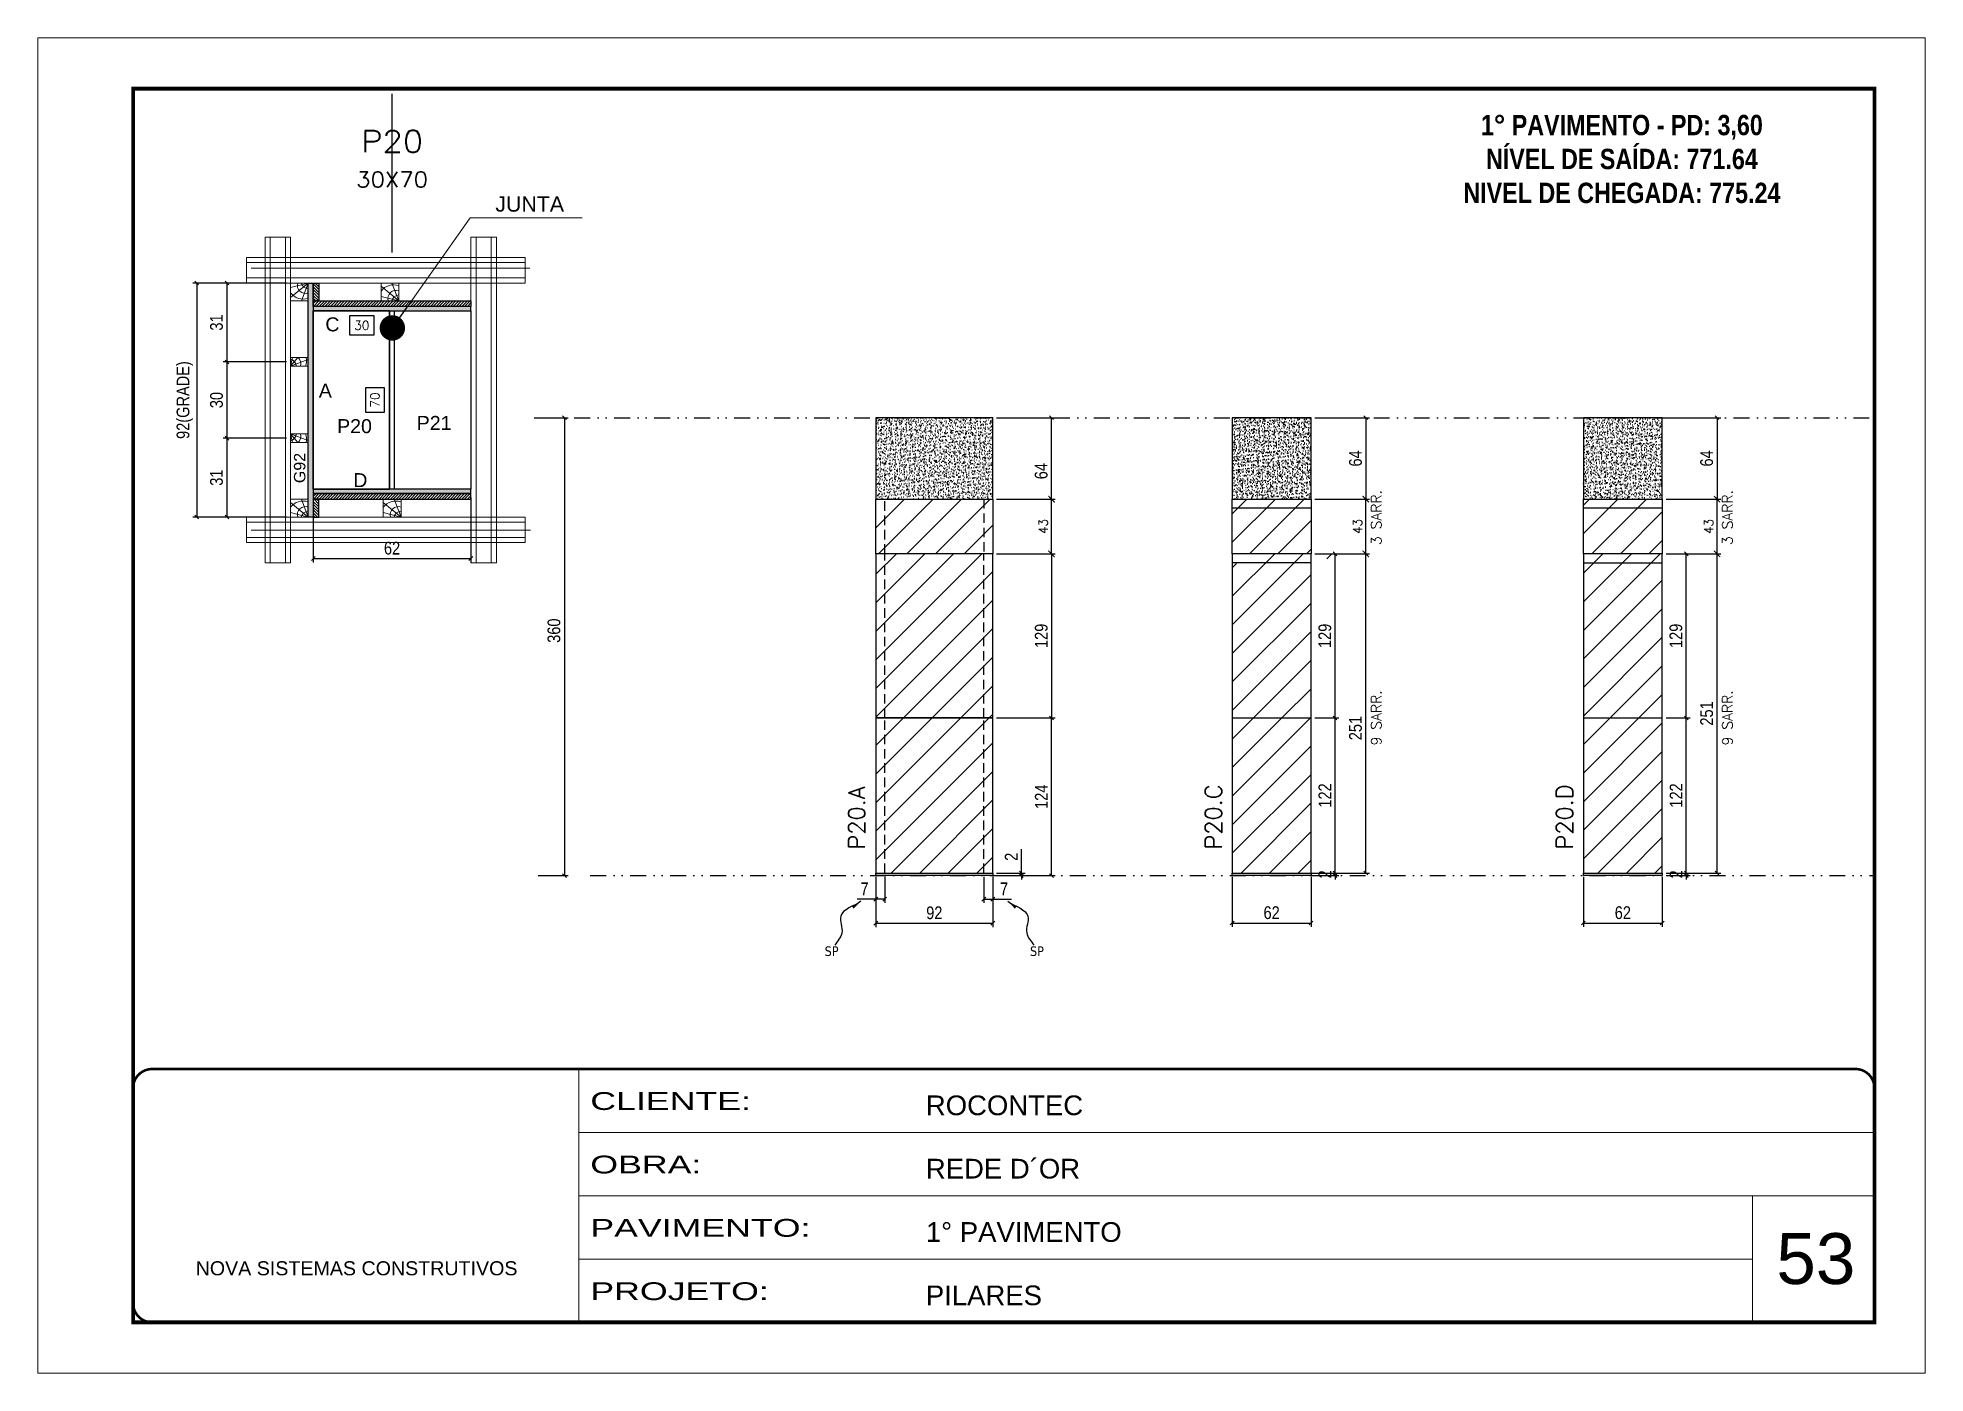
# Model space of a CAD drawing. Extents: x 2949 to 9203, y -16089 to 12527.
# Drawn here: x 2949 to 4434, y -3455 to -2405 of the extents above; entities that cross this region are included whole.
import ezdxf
from ezdxf.enums import TextEntityAlignment as Align

# ---------------------------------------------------------------- set-up
doc = ezdxf.new("R2010")
doc.units = 0
for name, pattern in [('CONTINUO', [0]), ('DASHED', [0.75, 0.5, -0.25]), ('DIVIDE2', [0.625, 0.25, -0.125, 0, -0.125, 0, -0.125]), ('HIDDEN', [0.375, 0.25, -0.125])]:
    doc.linetypes.add(name, pattern=pattern)
for name, color, linetype, lineweight in [('CARIMBO', 255, 'Continuous', 9), ('Folhas', 255, 'Continuous', 9), ('Hachura', 251, 'Continuous', 9), ('Madeira', 126, 'Continuous', 18), ('Perfil Metálico', 224, 'Continuous', 18), ('SARRAFO DE PRESSAO', 251, 'DASHED', 9), ('Texto Seção', 7, 'Continuous', 15)]:
    doc.layers.add(name, color=color, linetype=linetype, lineweight=lineweight)
for name, color, linetype in [('CHAPA', 1, 'Continuous'), ('COTA', 241, 'Continuous'), ('cotas', 4, 'Continuous'), ('MEIO_PONT', 93, 'Continuous'), ('NOMENCLATURA', 7, 'Continuous'), ('Nível', 160, 'Continuous'), ('Painéis', 200, 'Continuous'), ('SARR_2.2x7', 40, 'Continuous'), ('SARRAFO', 251, 'Continuous'), ('Sarrafo de Pressão', 42, 'HIDDEN'), ('texto', 7, 'Continuous'), ('Texto de Titulo', 7, 'Continuous'), ('Texto Qtd Sarr', 242, 'Continuous'), ('TEXTO_GERAL', 7, 'Continuous')]:
    doc.layers.add(name, color=color, linetype=linetype)
doc.styles.add('ARIAL', font='arial.ttf')
doc.styles.add('COTA TECNICA', font='techl___.ttf', dxfattribs={"height": 10})
doc.styles.add('COTA TECNICA 2X', font='techl___.ttf', dxfattribs={"height": 10})
doc.styles.add('COTA TECNICA-50', font='techl___.ttf', dxfattribs={"height": 10})
doc.styles.add('REGUA-120', font='ROMANS.shx', dxfattribs={"height": 15})
doc.styles.add('ROMANC', font='techb___.ttf', dxfattribs={"height": 2.5})
doc.styles.add('ROMANS', font='romans.shx')
doc.styles.add('SANSSERIF', font='sas_____.pfb')
doc.styles.get("Standard").update_dxf_attribs({"font": 'arial.ttf'})
doc.styles.add('Tecnologia', font='')
doc.styles.get('Tecnologia').set_extended_font_data('Forgotten Futurist')
doc.dimstyles.new('3x', dxfattribs={"dimtxt": 10, "dimasz": 5, "dimexe": 7, "dimexo": 5, "dimgap": 4, "dimtad": 1, "dimdec": 4, "dimlfac": 0.333333, "dimdsep": 46, "dimtxsty": 'Standard', "dimblk": 'DOT', "dimcen": 0.09, "dimclrd": 1, "dimclre": 1, "dimclrt": 2, "dimadec": 0, "dimazin": 2, "dimtfac": 1, "dimtdec": 4, "dimtmove": 0, "dimatfit": 3, "dimldrblk": 'DOT', "dimfxl": 1, "dimtolj": 1, "dimtzin": 0, "dimlwd": 9, "dimlwe": 9, "dimarcsym": 0})
doc.dimstyles.new('COTA PAINEL-50', dxfattribs={"dimtxt": 10, "dimasz": 3, "dimexe": 3, "dimexo": 3, "dimgap": 3, "dimtad": 1, "dimdec": 1, "dimzin": 12, "dimdsep": 46, "dimtxsty": 'COTA TECNICA-50', "dimblk1": 'OBLIQUE', "dimblk2": 'OBLIQUE', "dimsah": 1, "dimcen": 0.9, "dimclrd": 4, "dimclre": 4, "dimclrt": 240, "dimadec": 1, "dimazin": 3, "dimtfac": 1, "dimtdec": 1, "dimtmove": 0, "dimatfit": 3, "dimfxl": 1, "dimtolj": 1, "dimtzin": 12, "dimarcsym": 0})
doc.dimstyles.new('Cota Paínel', dxfattribs={"dimtxt": 7, "dimasz": 5, "dimexe": 3, "dimexo": 3, "dimgap": 3, "dimtad": 1, "dimdec": 1, "dimzin": 12, "dimdsep": 46, "dimtxsty": 'ROMANS', "dimblk": 'ARCHTICK', "dimcen": 0, "dimclrd": 4, "dimclre": 4, "dimclrt": 1, "dimadec": 1, "dimazin": 3, "dimtfac": 1, "dimtdec": 1, "dimtmove": 0, "dimatfit": 3, "dimldrblk": 'OBLIQUE', "dimfxl": 1, "dimtolj": 1, "dimtzin": 12, "dimarcsym": 0})
doc.dimstyles.new('PAINEL', dxfattribs={"dimtxt": 10, "dimasz": 3, "dimexe": 3, "dimexo": 3, "dimgap": 3, "dimtad": 1, "dimdec": 1, "dimzin": 12, "dimdsep": 46, "dimtxsty": 'COTA TECNICA', "dimblk1": 'OBLIQUE', "dimblk2": 'OBLIQUE', "dimsah": 1, "dimcen": 0.9, "dimclrd": 4, "dimclre": 4, "dimclrt": 240, "dimadec": 1, "dimazin": 3, "dimtfac": 1, "dimtdec": 1, "dimtmove": 0, "dimatfit": 3, "dimfxl": 1, "dimtolj": 1, "dimtzin": 12, "dimarcsym": 0})
doc.dimstyles.new('SECAO PILAR', dxfattribs={"dimtxt": 10, "dimasz": 3, "dimexe": 3, "dimexo": 3, "dimgap": 3, "dimtad": 1, "dimdec": 1, "dimlfac": 0.5, "dimzin": 12, "dimdsep": 46, "dimtxsty": 'COTA TECNICA 2X', "dimblk1": 'OBLIQUE', "dimblk2": 'OBLIQUE', "dimsah": 1, "dimcen": 0.9, "dimclrd": 256, "dimclre": 256, "dimclrt": 256, "dimadec": 1, "dimazin": 3, "dimtfac": 1, "dimtdec": 1, "dimtmove": 0, "dimatfit": 3, "dimfxl": 1, "dimtolj": 1, "dimtzin": 12, "dimarcsym": 0})
doc.dimstyles.new('SECÇÃO 2', dxfattribs={"dimtxt": 7, "dimasz": 6, "dimexe": 0.18, "dimexo": 2, "dimgap": -4, "dimtad": 3, "dimdec": 1, "dimlfac": 0.5, "dimzin": 12, "dimdsep": 46, "dimtxsty": 'ROMANS', "dimblk": 'ARCHTICK', "dimcen": 0.09, "dimse1": 1, "dimse2": 1, "dimsd1": 1, "dimsd2": 1, "dimclrd": 180, "dimclre": 5, "dimclrt": 1, "dimadec": 0, "dimazin": 3, "dimtfac": 1, "dimtdec": 1, "dimtofl": 0, "dimtmove": 0, "dimatfit": 3, "dimldrblk": 'ARCHTICK', "dimfxl": 1, "dimtolj": 1, "dimtzin": 0, "dimarcsym": 0})
doc.dimstyles.get("Standard").update_dxf_attribs({"dimtxt": 0.18, "dimasz": 0.18, "dimexe": 0.18, "dimexo": 0.0625, "dimgap": 0.09, "dimtad": 0, "dimtih": 1, "dimtoh": 1, "dimdec": 4, "dimzin": 0, "dimdsep": 46, "dimtxsty": 'Standard', "dimcen": 0.09, "dimadec": 0, "dimazin": 0, "dimtfac": 1, "dimtdec": 4, "dimtofl": 0, "dimtmove": 0, "dimatfit": 3, "dimfxl": 1, "dimtolj": 1, "dimtzin": 0, "dimarcsym": 0})
pattern_1 = [(45, (-127542.052, -36496.372), (-11.2253202, 11.2253202), [])]
pattern_2 = [(45, (-127760.74, -36496.372), (-11.2253202, 11.2253202), [])]
pattern_3 = [(45, (-127704.544, -36496.372), (-11.2253202, 11.2253202), [])]

msp = doc.modelspace()

# ---------------------------------------------------------------- texts
at = {"color": 0, "linetype": 'Continuous', "ltscale": 5, "style": 'ARIAL'}
msp.add_text('JUNTA', height=12, dxfattribs=at).set_placement((3309.08, -2541.44))
at = {"layer": 'CARIMBO', "style": 'ARIAL'}
msp.add_text('53', height=40, dxfattribs=at).set_placement((4316.89, -3384.6))
at = {"layer": 'NOMENCLATURA', "color": 2, "insert": (4195.36, -2438.68), "char_height": 16, "attachment_point": 2, "style": 'ROMANC'}
msp.add_mtext_dynamic_manual_height_columns('\\P1° PAVIMENTO - PD: 3,60\\PNÍVEL DE SAÍDA: 771.64\\PNIVEL DE CHEGADA: 775.24', width=300.2766, gutter_width=1, heights=[0], dxfattribs=at)
at = {"layer": 'texto', "color": 0, "char_height": 7.5, "attachment_point": 5}
for insert in [(3573.62, -3122.95), (3735.18, -3122.95)]:
    msp.add_mtext('{\\fTahoma|b0|i0|c0|p34;\\C4;SP}', dxfattribs=dict(at, insert=insert))
at = {"layer": 'Texto Seção', "linetype": 'Continuous', "style": 'ROMANS'}
for s, p in [('3 SARR.', (4006.11, -2803.58)), ('3 SARR.', (4282.38, -2803.58)), ('9 SARR.', (4006.11, -2961.09)), ('9 SARR.', (4282.38, -2961.09))]:
    msp.add_text(s, height=8, rotation=90, dxfattribs=at).set_placement(p)
at = {"layer": 'Texto Seção', "char_height": 13, "width": 285.3299, "attachment_point": 7, "rotation": 90, "style": 'REGUA-120'}
for s, insert in [('P20.A', (3599.85, -3042.99)), ('P20.C', (3880.51, -3042.99)), ('P20.D', (4156.78, -3042.99))]:
    msp.add_mtext(s, dxfattribs=dict(at, insert=insert))
at = {"layer": 'TEXTO_GERAL', "style": 'ARIAL'}
for s, p in [('C', (3180.85, -2630.06)), ('A', (3175.29, -2682.12)), ('P21', (3260.87, -2707.59)), ('P20', (3198.25, -2710.09)), ('D', (3202.83, -2752.56))]:
    msp.add_text(s, height=11, dxfattribs=at).set_placement(p, align=Align.MIDDLE_CENTER)
at = {"layer": 'TEXTO_GERAL', "color": 0, "linetype": 'Continuous', "style": 'SANSSERIF'}
msp.add_text('G92', height=9, rotation=90, dxfattribs=at).set_placement((3155.1, -2754.9), align=Align.MIDDLE_LEFT)

# ---------------------------------------------------------------- blocks, each defined once
blk = doc.blocks.new('9999999999')
at = {"color": 30, "linetype": 'CONTINUO'}
for p, q in [((98564.6, 34230.2), (98564.6, 34429.4)), ((98564.6, 34379.6), (99584, 34379.6)), ((98564.6, 34329.8), (99488, 34329.8)), ((99584, 34329.8), (99488, 34329.8)), ((99488, 34329.8), (99488, 34230.2)), ((98564.6, 34280), (99488, 34280))]:
    blk.add_line(p, q, dxfattribs=at)
at = {"color": 30, "linetype": 'CONTINUO', "const_width": 2}
blk.add_lwpolyline([(99584, 34230.2), (99584, 34414.4, 0.414214), (99569, 34429.4), (98229, 34429.4, 0.414214), (98214, 34414.4), (98214, 34245.2, 0.414214), (98229, 34230.2), (99584, 34230.2)], format="xyb", dxfattribs=at)
at = {"layer": 'Folhas'}
blk.add_lwpolyline([(98139, 34190.2), (99624, 34190.2), (99624, 35240.2), (98139, 35240.2)], close=True, dxfattribs=at)
at = {"layer": 'Folhas', "color": 30, "const_width": 3}
blk.add_lwpolyline([(98214, 34230.2), (99584, 34230.2), (99584, 35200.2), (98214, 35200.2)], close=True, dxfattribs=at)
at = {"color": 7, "linetype": 'Continuous', "ltscale": 5, "style": 'ARIAL'}
for s, height, p in [('ROCONTEC', 15.48, (98837.7, 34393.1)), ('REDE D´OR', 15.48, (98837.7, 34343.3)), ('1° PAVIMENTO', 15.483, (98837.7, 34293.5)), ('NOVA SISTEMAS CONSTRUTIVOS', 11.059, (98263.2, 34267.2)), ('PILARES', 15.48, (98837.7, 34243.7))]:
    blk.add_text(s, height=height, dxfattribs=at).set_placement(p)
at = {"layer": 'Folhas', "color": 7, "style": 'Tecnologia', "width": 1.5}
for s, p in [('CLIENTE:', (98573.7, 34397.2)), ('OBRA:', (98573.7, 34347.3)), ('PAVIMENTO:', (98573.7, 34297.5)), ('PROJETO:', (98573.7, 34247.7))]:
    blk.add_text(s, height=14, dxfattribs=at).set_placement(p)
blk = doc.blocks.new('*D1971')
at = {"layer": 'COTA', "color": 180, "lineweight": -2, "transparency": 16777216}
for p, q in [((3221.8, -2679.9), (3206.8, -2679.9)), ((3206.8, -2679.9), (3206.8, -2699.2)), ((3221.8, -2699.2), (3221.8, -2679.9)), ((3206.8, -2699.2), (3221.8, -2699.2))]:
    blk.add_line(p, q, dxfattribs=at)
at = {"layer": 'Defpoints', "color": 0, "transparency": 16777216}
for p in [(3165.8, -2619.6), (3165.8, -2759.6), (3225.8, -2759.6)]:
    blk.add_point(p, dxfattribs=at)
at = {"layer": 'COTA', "color": 1, "transparency": 16777216, "insert": (3214.3, -2689.6), "char_height": 7, "attachment_point": 5, "rotation": 90, "style": 'ROMANS'}
blk.add_mtext('\\A1;70', dxfattribs=at)
blk = doc.blocks.new('_ArchTick')
at = {"color": 0, "linetype": 'ByBlock', "const_width": 0.15}
blk.add_lwpolyline([(-0.5, -0.5), (0.5, 0.5)], dxfattribs=at)
blk = doc.blocks.new('*D1972')
at = {"layer": 'COTA', "color": 180, "lineweight": -2, "transparency": 16777216}
for p, q in [((3213.7, -2623.4), (3194.3, -2623.4)), ((3194.3, -2623.4), (3194.3, -2638.4)), ((3213.7, -2638.4), (3213.7, -2623.4)), ((3194.3, -2638.4), (3213.7, -2638.4))]:
    blk.add_line(p, q, dxfattribs=at)
at = {"layer": 'Defpoints', "color": 0, "transparency": 16777216}
for p in [(3165.8, -2619.6), (3225.8, -2619.6), (3225.8, -2642.4)]:
    blk.add_point(p, dxfattribs=at)
at = {"layer": 'COTA', "color": 1, "transparency": 16777216, "insert": (3204, -2630.9), "char_height": 7, "attachment_point": 5, "style": 'ROMANS'}
blk.add_mtext('\\A1;30', dxfattribs=at)
blk = doc.blocks.new('titulo1')
at = {"layer": 'Defpoints', "color": 252, "linetype": 'HIDDEN', "ltscale": 2}
blk.add_line((0, 0), (0, 125), dxfattribs=at)
at = {"layer": 'Defpoints', "style": 'ROMANS', "oblique": 15}
blk.add_attdef('FOLHA', text='', height=10, dxfattribs=at).set_placement((0, 15.6), align=Align.MIDDLE_CENTER)
at = {"layer": 'Texto Qtd Sarr', "color": 3, "style": 'ROMANS', "oblique": 15}
for tag, height, p in [('TITULO', 17, (0, 71.4)), ('SEÇÃO', 12, (0, 41.5))]:
    blk.add_attdef(tag, text='', height=height, dxfattribs=at).set_placement(p, align=Align.MIDDLE_CENTER)
blk = doc.blocks.new('_Oblique')
at = {"color": 0, "linetype": 'ByBlock', "lineweight": -2}
blk.add_line((-0.5, -0.5), (0.5, 0.5), dxfattribs=at)
blk = doc.blocks.new('*D1973')
at = {"layer": 'COTA', "lineweight": -2, "transparency": 16777216}
for p, q in [((3144.8, -2597.6), (3071.1, -2597.6)), ((3074.1, -2597.6), (3074.1, -2781.6)), ((3144.8, -2781.6), (3071.1, -2781.6))]:
    blk.add_line(p, q, dxfattribs=at)
at = {"layer": 'Defpoints', "color": 0, "transparency": 16777216}
for p in [(3147.8, -2597.6), (3074.1, -2781.6), (3147.8, -2781.6)]:
    blk.add_point(p, dxfattribs=at)
at = {"layer": 'COTA', "lineweight": -2, "transparency": 16777216, "xscale": 3, "yscale": 3, "zscale": 3}
for p, rotation in [((3074.1, -2597.6), 90), ((3074.1, -2781.6), 270)]:
    blk.add_blockref('_Oblique', p, dxfattribs=dict(at, rotation=rotation))
at = {"layer": 'COTA', "transparency": 16777216, "insert": (3064.8, -2689.6), "char_height": 10, "attachment_point": 5, "rotation": 90, "style": 'COTA TECNICA 2X'}
blk.add_mtext('\\A1;92(GRADE)', dxfattribs=at)
blk = doc.blocks.new('*D1974')
at = {"layer": 'COTA', "lineweight": -2, "transparency": 16777216}
for p, q in [((3144.8, -2719.6), (3094.9, -2719.6)), ((3097.9, -2719.6), (3097.9, -2781.6)), ((3144.8, -2781.6), (3094.9, -2781.6))]:
    blk.add_line(p, q, dxfattribs=at)
at = {"layer": 'Defpoints', "color": 0, "transparency": 16777216}
for p in [(3147.8, -2719.6), (3097.9, -2781.6), (3147.8, -2781.6)]:
    blk.add_point(p, dxfattribs=at)
at = {"layer": 'COTA', "lineweight": -2, "transparency": 16777216, "xscale": 3, "yscale": 3, "zscale": 3}
for p, rotation in [((3097.9, -2719.6), 90), ((3097.9, -2781.6), 270)]:
    blk.add_blockref('_Oblique', p, dxfattribs=dict(at, rotation=rotation))
at = {"layer": 'COTA', "transparency": 16777216, "insert": (3089.7, -2750.6), "char_height": 10, "attachment_point": 5, "rotation": 90, "style": 'COTA TECNICA 2X'}
blk.add_mtext('\\A1;31', dxfattribs=at)
blk = doc.blocks.new('PONTALETE')
at = {"layer": 'Madeira'}
for q in [(2.71, 7), (7, 5.76), (7, 1.74)]:
    blk.add_line((0, 0), q, dxfattribs=at)
blk.add_lwpolyline([(0, 0), (7, 0), (7, 7), (0, 7)], close=True, dxfattribs=at)
for centre, radius, start, end in [((2.04, 0.06), 6.23, 37.28179, 109.09128), ((1.09, 0.9), 3.19, 343.60304, 109.98471), ((-0.21, -0.78), 3.09, 14.63219, 86.0383)]:
    blk.add_arc(centre, radius, start, end, dxfattribs=at)
blk = doc.blocks.new('MEIO PONTALETE')
at = {"layer": 'Madeira'}
for q in [(2.71, 7), (3.5, 2.88), (3.5, 0.87)]:
    blk.add_line((0, 0), q, dxfattribs=at)
blk.add_lwpolyline([(0, 0), (3.5, 0), (3.5, 7), (0, 7)], close=True, dxfattribs=at)
for centre, radius, start, end in [((2.04, 0.06), 6.23, 76.44987, 109.09128), ((1.09, 0.9), 3.19, 40.90626, 109.98471), ((-0.21, -0.78), 3.09, 14.63219, 86.0383)]:
    blk.add_arc(centre, radius, start, end, dxfattribs=at)
blk = doc.blocks.new('*D1975')
at = {"layer": 'COTA', "lineweight": -2, "transparency": 16777216}
for p, q in [((3144.8, -2597.6), (3094.9, -2597.6)), ((3097.9, -2597.6), (3097.9, -2659.6)), ((3144.8, -2659.6), (3094.9, -2659.6))]:
    blk.add_line(p, q, dxfattribs=at)
at = {"layer": 'Defpoints', "color": 0, "transparency": 16777216}
for p in [(3147.8, -2597.6), (3097.9, -2659.6), (3147.8, -2659.6)]:
    blk.add_point(p, dxfattribs=at)
at = {"layer": 'COTA', "lineweight": -2, "transparency": 16777216, "xscale": 3, "yscale": 3, "zscale": 3}
for p, rotation in [((3097.9, -2597.6), 90), ((3097.9, -2659.6), 270)]:
    blk.add_blockref('_Oblique', p, dxfattribs=dict(at, rotation=rotation))
at = {"layer": 'COTA', "transparency": 16777216, "insert": (3089.7, -2628.6), "char_height": 10, "attachment_point": 5, "rotation": 90, "style": 'COTA TECNICA 2X'}
blk.add_mtext('\\A1;31', dxfattribs=at)
blk = doc.blocks.new('*D1976')
at = {"layer": 'COTA', "lineweight": -2, "transparency": 16777216}
for p, q in [((3144.8, -2659.6), (3094.9, -2659.6)), ((3097.9, -2659.6), (3097.9, -2719.6)), ((3144.8, -2719.6), (3094.9, -2719.6))]:
    blk.add_line(p, q, dxfattribs=at)
at = {"layer": 'Defpoints', "color": 0, "transparency": 16777216}
for p in [(3147.8, -2659.6), (3097.9, -2719.6), (3147.8, -2719.6)]:
    blk.add_point(p, dxfattribs=at)
at = {"layer": 'COTA', "lineweight": -2, "transparency": 16777216, "xscale": 3, "yscale": 3, "zscale": 3}
for p, rotation in [((3097.9, -2659.6), 90), ((3097.9, -2719.6), 270)]:
    blk.add_blockref('_Oblique', p, dxfattribs=dict(at, rotation=rotation))
at = {"layer": 'COTA', "transparency": 16777216, "insert": (3089.7, -2689.6), "char_height": 10, "attachment_point": 5, "rotation": 90, "style": 'COTA TECNICA 2X'}
blk.add_mtext('\\A1;30', dxfattribs=at)
blk = doc.blocks.new('*D1989')
at = {"layer": 'COTA', "lineweight": -2, "transparency": 16777216}
for p, q in [((3165.8, -2766.2), (3165.8, -2817.2)), ((3289.8, -2766.2), (3289.8, -2817.2)), ((3165.8, -2814.2), (3289.8, -2814.2))]:
    blk.add_line(p, q, dxfattribs=at)
at = {"layer": 'Defpoints', "color": 0, "transparency": 16777216}
for p in [(3165.8, -2763.2), (3289.8, -2763.2), (3289.8, -2814.2)]:
    blk.add_point(p, dxfattribs=at)
at = {"layer": 'COTA', "lineweight": -2, "transparency": 16777216, "xscale": 3, "yscale": 3, "zscale": 3, "rotation": 180}
blk.add_blockref('_Oblique', (3165.8, -2814.2), dxfattribs=at)
at = {"layer": 'COTA', "lineweight": -2, "transparency": 16777216, "xscale": 3, "yscale": 3, "zscale": 3}
blk.add_blockref('_Oblique', (3289.8, -2814.2), dxfattribs=at)
at = {"layer": 'COTA', "transparency": 16777216, "insert": (3227.8, -2806.1), "char_height": 10, "attachment_point": 5, "style": 'COTA TECNICA 2X'}
blk.add_mtext('\\A1;62', dxfattribs=at)
blk = doc.blocks.new('*D1977')
at = {"layer": 'COTA', "color": 4, "lineweight": -2, "transparency": 16777216}
for p, q in [((3888.8, -3064.5), (3888.8, -3103.8)), ((3950.8, -3064.5), (3950.8, -3103.8)), ((3888.8, -3100.8), (3950.8, -3100.8))]:
    blk.add_line(p, q, dxfattribs=at)
at = {"layer": 'Defpoints', "color": 0, "transparency": 16777216}
for p in [(3888.8, -3061.5), (3950.8, -3061.5), (3950.8, -3100.8)]:
    blk.add_point(p, dxfattribs=at)
at = {"layer": 'COTA', "color": 4, "lineweight": -2, "transparency": 16777216, "xscale": 3, "yscale": 3, "zscale": 3, "rotation": 180}
blk.add_blockref('_Oblique', (3888.8, -3100.8), dxfattribs=at)
at = {"layer": 'COTA', "color": 4, "lineweight": -2, "transparency": 16777216, "xscale": 3, "yscale": 3, "zscale": 3}
blk.add_blockref('_Oblique', (3950.8, -3100.8), dxfattribs=at)
at = {"layer": 'COTA', "color": 240, "transparency": 16777216, "insert": (3919.8, -3092.7), "char_height": 10, "attachment_point": 5, "style": 'COTA TECNICA'}
blk.add_mtext('\\A1;62', dxfattribs=at)
blk = doc.blocks.new('*D1978')
at = {"layer": 'COTA', "color": 4, "lineweight": -2, "transparency": 16777216}
for p, q in [((3969.7, -3061.5), (3969.7, -3058.5)), ((3953.8, -3061.5), (3972.7, -3061.5)), ((3953.8, -3063.5), (3972.7, -3063.5)), ((3969.7, -3063.5), (3969.7, -3061.5)), ((3969.7, -3063.5), (3969.7, -3066.5))]:
    blk.add_line(p, q, dxfattribs=at)
at = {"layer": 'Defpoints', "color": 0, "transparency": 16777216}
for p in [(3950.8, -3061.5), (3950.8, -3063.5), (3969.7, -3061.5)]:
    blk.add_point(p, dxfattribs=at)
at = {"layer": 'COTA', "color": 4, "lineweight": -2, "transparency": 16777216, "xscale": 3, "yscale": 3, "zscale": 3}
for p, rotation in [((3969.7, -3061.5), 270), ((3969.7, -3063.5), 90)]:
    blk.add_blockref('_Oblique', p, dxfattribs=dict(at, rotation=rotation))
at = {"layer": 'COTA', "color": 240, "transparency": 16777216, "insert": (3961.7, -3062.5), "char_height": 10, "attachment_point": 5, "rotation": 90, "style": 'COTA TECNICA-50'}
blk.add_mtext('\\A1;2', dxfattribs=at)
blk = doc.blocks.new('*D1990')
at = {"layer": 'COTA', "color": 4, "linetype": 'ByBlock', "lineweight": -2, "transparency": 16777216}
for p, q in [((3953.8, -2703.5), (3996.9, -2703.5)), ((3993.9, -2703.5), (3993.9, -2767.5)), ((3953.8, -2767.5), (3996.9, -2767.5))]:
    blk.add_line(p, q, dxfattribs=at)
at = {"layer": 'Defpoints', "color": 0, "linetype": 'ByBlock', "transparency": 16777216}
for p in [(3950.8, -2703.5), (3950.8, -2767.5), (3993.9, -2767.5)]:
    blk.add_point(p, dxfattribs=at)
at = {"layer": 'COTA', "color": 4, "linetype": 'ByBlock', "lineweight": -2, "transparency": 16777216, "xscale": 3, "yscale": 3, "zscale": 3}
for p, rotation in [((3993.9, -2703.5), 90), ((3993.9, -2767.5), 270)]:
    blk.add_blockref('_Oblique', p, dxfattribs=dict(at, rotation=rotation))
at = {"layer": 'COTA', "color": 240, "linetype": 'ByBlock', "transparency": 16777216, "insert": (3985.8, -2735.5), "char_height": 10, "attachment_point": 5, "rotation": 90, "style": 'COTA TECNICA'}
blk.add_mtext('\\A1;64', dxfattribs=at)
blk = doc.blocks.new('*D1991')
at = {"layer": 'COTA', "color": 4, "linetype": 'ByBlock', "lineweight": -2, "transparency": 16777216}
for p, q in [((3953.8, -2810.5), (3996.9, -2810.5)), ((3993.9, -3061.5), (3993.9, -2810.5)), ((3953.8, -3061.5), (3996.9, -3061.5))]:
    blk.add_line(p, q, dxfattribs=at)
at = {"layer": 'Defpoints', "color": 0, "linetype": 'ByBlock', "transparency": 16777216}
for p in [(3950.8, -2810.5), (3993.9, -2810.5), (3950.8, -3061.5)]:
    blk.add_point(p, dxfattribs=at)
at = {"layer": 'COTA', "color": 4, "linetype": 'ByBlock', "lineweight": -2, "transparency": 16777216, "xscale": 3, "yscale": 3, "zscale": 3}
for p, rotation in [((3993.9, -2810.5), 90), ((3993.9, -3061.5), 270)]:
    blk.add_blockref('_Oblique', p, dxfattribs=dict(at, rotation=rotation))
at = {"layer": 'COTA', "color": 240, "linetype": 'ByBlock', "transparency": 16777216, "insert": (3985.8, -2947.5), "char_height": 10, "attachment_point": 5, "rotation": 90, "style": 'COTA TECNICA'}
blk.add_mtext('\\A1;251', dxfattribs=at)
blk = doc.blocks.new('*D1992')
at = {"layer": 'cotas', "color": 4, "linetype": 'ByBlock', "lineweight": -2, "transparency": 16777216}
for p, q in [((3342.7, -2703.5), (3366.4, -2703.5)), ((3363.4, -2703.5), (3363.4, -3063.5)), ((3342.7, -3063.5), (3366.4, -3063.5))]:
    blk.add_line(p, q, dxfattribs=at)
at = {"layer": 'Defpoints', "color": 0, "linetype": 'ByBlock', "transparency": 16777216}
for p in [(3339.7, -2703.5), (3339.7, -3063.5), (3363.4, -3063.5)]:
    blk.add_point(p, dxfattribs=at)
at = {"layer": 'cotas', "color": 4, "linetype": 'ByBlock', "lineweight": -2, "transparency": 16777216, "xscale": 3, "yscale": 3, "zscale": 3}
for p, rotation in [((3363.4, -2703.5), 90), ((3363.4, -3063.5), 270)]:
    blk.add_blockref('_Oblique', p, dxfattribs=dict(at, rotation=rotation))
at = {"layer": 'cotas', "color": 240, "linetype": 'ByBlock', "transparency": 16777216, "insert": (3355.2, -2870.9), "char_height": 10, "attachment_point": 5, "rotation": 90, "style": 'COTA TECNICA'}
blk.add_mtext('\\A1;360', dxfattribs=at)
blk = doc.blocks.new('*D1979')
at = {"layer": 'COTA', "color": 4, "lineweight": -2, "transparency": 16777216}
for p, q in [((3608.4, -3064.5), (3608.4, -3103.9)), ((3700.4, -3064.5), (3700.4, -3103.9)), ((3608.4, -3100.9), (3700.4, -3100.9))]:
    blk.add_line(p, q, dxfattribs=at)
at = {"layer": 'Defpoints', "color": 0, "transparency": 16777216}
for p in [(3608.4, -3061.5), (3700.4, -3061.5), (3700.4, -3100.9)]:
    blk.add_point(p, dxfattribs=at)
at = {"layer": 'COTA', "color": 4, "lineweight": -2, "transparency": 16777216, "xscale": 3, "yscale": 3, "zscale": 3, "rotation": 180}
blk.add_blockref('_Oblique', (3608.4, -3100.9), dxfattribs=at)
at = {"layer": 'COTA', "color": 4, "lineweight": -2, "transparency": 16777216, "xscale": 3, "yscale": 3, "zscale": 3}
blk.add_blockref('_Oblique', (3700.4, -3100.9), dxfattribs=at)
at = {"layer": 'COTA', "color": 240, "transparency": 16777216, "insert": (3654.4, -3092.8), "char_height": 10, "attachment_point": 5, "style": 'COTA TECNICA'}
blk.add_mtext('\\A1;92', dxfattribs=at)
blk = doc.blocks.new('*D1980')
at = {"layer": 'COTA', "color": 4, "lineweight": -2, "transparency": 16777216}
for p, q in [((3703.4, -2703.5), (3749.6, -2703.5)), ((3746.6, -2767.5), (3746.6, -2703.5)), ((3703.4, -2767.5), (3749.6, -2767.5))]:
    blk.add_line(p, q, dxfattribs=at)
at = {"layer": 'Defpoints', "color": 0, "transparency": 16777216}
for p in [(3700.4, -2703.5), (3746.6, -2703.5), (3700.4, -2767.5)]:
    blk.add_point(p, dxfattribs=at)
at = {"layer": 'COTA', "color": 4, "lineweight": -2, "transparency": 16777216, "xscale": 3, "yscale": 3, "zscale": 3}
for p, rotation in [((3746.6, -2703.5), 90), ((3746.6, -2767.5), 270)]:
    blk.add_blockref('_Oblique', p, dxfattribs=dict(at, rotation=rotation))
at = {"layer": 'COTA', "color": 240, "transparency": 16777216, "insert": (3738.5, -2745.5), "char_height": 10, "attachment_point": 5, "rotation": 90, "style": 'COTA TECNICA'}
blk.add_mtext('\\A1;64', dxfattribs=at)
blk = doc.blocks.new('*D1981')
at = {"layer": 'COTA', "color": 4, "lineweight": -2, "transparency": 16777216}
for p, q in [((3608.4, -3066.5), (3608.4, -3085)), ((3615.4, -3064.5), (3615.4, -3085)), ((3608.4, -3082), (3593.7, -3082)), ((3615.4, -3082), (3608.4, -3082))]:
    blk.add_line(p, q, dxfattribs=at)
at = {"layer": 'Defpoints', "color": 0, "transparency": 16777216}
for p in [(3608.4, -3063.5), (3615.4, -3061.5), (3608.4, -3082)]:
    blk.add_point(p, dxfattribs=at)
at = {"layer": 'COTA', "color": 4, "lineweight": -2, "transparency": 16777216, "xscale": 3, "yscale": 3, "zscale": 3, "rotation": 180}
blk.add_blockref('_Oblique', (3608.4, -3082), dxfattribs=at)
at = {"layer": 'COTA', "color": 4, "lineweight": -2, "transparency": 16777216, "xscale": 3, "yscale": 3, "zscale": 3}
blk.add_blockref('_Oblique', (3615.4, -3082), dxfattribs=at)
at = {"layer": 'COTA', "color": 240, "transparency": 16777216, "insert": (3599.5, -3073.9), "char_height": 10, "attachment_point": 5, "style": 'COTA TECNICA-50'}
blk.add_mtext('\\A1;7', dxfattribs=at)
blk = doc.blocks.new('*D1982')
at = {"layer": 'COTA', "color": 4, "lineweight": -2, "transparency": 16777216}
for p, q in [((3693.4, -3064.5), (3693.4, -3085)), ((3700.4, -3066.5), (3700.4, -3085)), ((3693.4, -3082), (3700.4, -3082)), ((3700.4, -3082), (3715.1, -3082))]:
    blk.add_line(p, q, dxfattribs=at)
at = {"layer": 'Defpoints', "color": 0, "transparency": 16777216}
for p in [(3693.4, -3061.5), (3700.4, -3063.5), (3700.4, -3082)]:
    blk.add_point(p, dxfattribs=at)
at = {"layer": 'COTA', "color": 4, "lineweight": -2, "transparency": 16777216, "xscale": 3, "yscale": 3, "zscale": 3, "rotation": 180}
blk.add_blockref('_Oblique', (3693.4, -3082), dxfattribs=at)
at = {"layer": 'COTA', "color": 4, "lineweight": -2, "transparency": 16777216, "xscale": 3, "yscale": 3, "zscale": 3}
blk.add_blockref('_Oblique', (3700.4, -3082), dxfattribs=at)
at = {"layer": 'COTA', "color": 240, "transparency": 16777216, "insert": (3709.3, -3073.9), "char_height": 10, "attachment_point": 5, "style": 'COTA TECNICA-50'}
blk.add_mtext('\\A1;7', dxfattribs=at)
blk = doc.blocks.new('*D1983')
at = {"layer": 'COTA', "color": 4, "lineweight": -2, "transparency": 16777216}
for p, q in [((3703.4, -2939.5), (3749.6, -2939.5)), ((3746.6, -3063.5), (3746.6, -2939.5)), ((3703.4, -3063.5), (3749.6, -3063.5))]:
    blk.add_line(p, q, dxfattribs=at)
at = {"layer": 'Defpoints', "color": 0, "transparency": 16777216}
for p in [(3700.4, -2939.5), (3746.6, -2939.5), (3700.4, -3063.5)]:
    blk.add_point(p, dxfattribs=at)
at = {"layer": 'COTA', "color": 4, "lineweight": -2, "transparency": 16777216, "xscale": 3, "yscale": 3, "zscale": 3}
for p, rotation in [((3746.6, -2939.5), 90), ((3746.6, -3063.5), 270)]:
    blk.add_blockref('_Oblique', p, dxfattribs=dict(at, rotation=rotation))
at = {"layer": 'COTA', "color": 240, "transparency": 16777216, "insert": (3738.6, -3001.5), "char_height": 10, "attachment_point": 5, "rotation": 90, "style": 'COTA TECNICA-50'}
blk.add_mtext('\\A1;124', dxfattribs=at)
blk = doc.blocks.new('*D1984')
at = {"layer": 'COTA', "color": 4, "lineweight": -2, "transparency": 16777216}
for p, q in [((3722.9, -3061.5), (3722.9, -3042.7)), ((3703.4, -3061.5), (3725.9, -3061.5)), ((3703.4, -3063.5), (3725.9, -3063.5)), ((3722.9, -3063.5), (3722.9, -3061.5)), ((3722.9, -3063.5), (3722.9, -3066.5))]:
    blk.add_line(p, q, dxfattribs=at)
at = {"layer": 'Defpoints', "color": 0, "transparency": 16777216}
for p in [(3700.4, -3061.5), (3700.4, -3063.5), (3722.9, -3063.5)]:
    blk.add_point(p, dxfattribs=at)
at = {"layer": 'COTA', "color": 4, "lineweight": -2, "transparency": 16777216, "xscale": 3, "yscale": 3, "zscale": 3}
for p, rotation in [((3722.9, -3061.5), 270), ((3722.9, -3063.5), 90)]:
    blk.add_blockref('_Oblique', p, dxfattribs=dict(at, rotation=rotation))
at = {"layer": 'COTA', "color": 240, "transparency": 16777216, "insert": (3714.9, -3048.7), "char_height": 10, "attachment_point": 5, "rotation": 90, "style": 'COTA TECNICA-50'}
blk.add_mtext('\\A1;2', dxfattribs=at)
blk = doc.blocks.new('*D1985')
at = {"layer": 'COTA', "color": 4, "linetype": 'ByBlock', "lineweight": -2, "transparency": 16777216}
for p, q in [((3703.4, -2810.5), (3749.6, -2810.5)), ((3746.6, -2810.5), (3746.6, -2939.5)), ((3703.4, -2939.5), (3749.6, -2939.5))]:
    blk.add_line(p, q, dxfattribs=at)
at = {"layer": 'Defpoints', "color": 0, "linetype": 'ByBlock', "transparency": 16777216}
for p in [(3700.4, -2810.5), (3700.4, -2939.5), (3746.6, -2939.5)]:
    blk.add_point(p, dxfattribs=at)
at = {"layer": 'COTA', "color": 4, "linetype": 'ByBlock', "lineweight": -2, "transparency": 16777216, "xscale": 3, "yscale": 3, "zscale": 3}
for p, rotation in [((3746.6, -2810.5), 90), ((3746.6, -2939.5), 270)]:
    blk.add_blockref('_Oblique', p, dxfattribs=dict(at, rotation=rotation))
at = {"layer": 'COTA', "color": 240, "linetype": 'ByBlock', "transparency": 16777216, "insert": (3738.6, -2875), "char_height": 10, "attachment_point": 5, "rotation": 90, "style": 'COTA TECNICA'}
blk.add_mtext('\\A1;129', dxfattribs=at)
blk = doc.blocks.new('*D1986')
at = {"layer": 'COTA', "color": 4, "lineweight": -2, "transparency": 16777216}
for p, q in [((4165.1, -3064.5), (4165.1, -3103.8)), ((4227.1, -3064.5), (4227.1, -3103.8)), ((4165.1, -3100.8), (4227.1, -3100.8))]:
    blk.add_line(p, q, dxfattribs=at)
at = {"layer": 'Defpoints', "color": 0, "transparency": 16777216}
for p in [(4165.1, -3061.5), (4227.1, -3061.5), (4227.1, -3100.8)]:
    blk.add_point(p, dxfattribs=at)
at = {"layer": 'COTA', "color": 4, "lineweight": -2, "transparency": 16777216, "xscale": 3, "yscale": 3, "zscale": 3, "rotation": 180}
blk.add_blockref('_Oblique', (4165.1, -3100.8), dxfattribs=at)
at = {"layer": 'COTA', "color": 4, "lineweight": -2, "transparency": 16777216, "xscale": 3, "yscale": 3, "zscale": 3}
blk.add_blockref('_Oblique', (4227.1, -3100.8), dxfattribs=at)
at = {"layer": 'COTA', "color": 240, "transparency": 16777216, "insert": (4196.1, -3092.7), "char_height": 10, "attachment_point": 5, "style": 'COTA TECNICA'}
blk.add_mtext('\\A1;62', dxfattribs=at)
blk = doc.blocks.new('*D1987')
at = {"layer": 'COTA', "color": 4, "lineweight": -2, "transparency": 16777216}
for p, q in [((4246, -3061.5), (4246, -3058.5)), ((4230.1, -3061.5), (4249, -3061.5)), ((4230.1, -3063.5), (4249, -3063.5)), ((4246, -3063.5), (4246, -3061.5)), ((4246, -3063.5), (4246, -3066.5))]:
    blk.add_line(p, q, dxfattribs=at)
at = {"layer": 'Defpoints', "color": 0, "transparency": 16777216}
for p in [(4227.1, -3061.5), (4227.1, -3063.5), (4246, -3061.5)]:
    blk.add_point(p, dxfattribs=at)
at = {"layer": 'COTA', "color": 4, "lineweight": -2, "transparency": 16777216, "xscale": 3, "yscale": 3, "zscale": 3}
for p, rotation in [((4246, -3061.5), 270), ((4246, -3063.5), 90)]:
    blk.add_blockref('_Oblique', p, dxfattribs=dict(at, rotation=rotation))
at = {"layer": 'COTA', "color": 240, "transparency": 16777216, "insert": (4238, -3062.5), "char_height": 10, "attachment_point": 5, "rotation": 90, "style": 'COTA TECNICA-50'}
blk.add_mtext('\\A1;2', dxfattribs=at)
blk = doc.blocks.new('*D1993')
at = {"layer": 'COTA', "color": 4, "linetype": 'ByBlock', "lineweight": -2, "transparency": 16777216}
for p, q in [((4230.1, -2703.5), (4273.2, -2703.5)), ((4270.2, -2703.5), (4270.2, -2767.5)), ((4230.1, -2767.5), (4273.2, -2767.5))]:
    blk.add_line(p, q, dxfattribs=at)
at = {"layer": 'Defpoints', "color": 0, "linetype": 'ByBlock', "transparency": 16777216}
for p in [(4227.1, -2703.5), (4227.1, -2767.5), (4270.2, -2767.5)]:
    blk.add_point(p, dxfattribs=at)
at = {"layer": 'COTA', "color": 4, "linetype": 'ByBlock', "lineweight": -2, "transparency": 16777216, "xscale": 3, "yscale": 3, "zscale": 3}
for p, rotation in [((4270.2, -2703.5), 90), ((4270.2, -2767.5), 270)]:
    blk.add_blockref('_Oblique', p, dxfattribs=dict(at, rotation=rotation))
at = {"layer": 'COTA', "color": 240, "linetype": 'ByBlock', "transparency": 16777216, "insert": (4262.1, -2735.5), "char_height": 10, "attachment_point": 5, "rotation": 90, "style": 'COTA TECNICA'}
blk.add_mtext('\\A1;64', dxfattribs=at)
blk = doc.blocks.new('*D1994')
at = {"layer": 'COTA', "color": 4, "linetype": 'ByBlock', "lineweight": -2, "transparency": 16777216}
for p, q in [((4230.1, -2810.5), (4273.2, -2810.5)), ((4270.2, -3061.5), (4270.2, -2810.5)), ((4230.1, -3061.5), (4273.2, -3061.5))]:
    blk.add_line(p, q, dxfattribs=at)
at = {"layer": 'Defpoints', "color": 0, "linetype": 'ByBlock', "transparency": 16777216}
for p in [(4227.1, -2810.5), (4270.2, -2810.5), (4227.1, -3061.5)]:
    blk.add_point(p, dxfattribs=at)
at = {"layer": 'COTA', "color": 4, "linetype": 'ByBlock', "lineweight": -2, "transparency": 16777216, "xscale": 3, "yscale": 3, "zscale": 3}
for p, rotation in [((4270.2, -2810.5), 90), ((4270.2, -3061.5), 270)]:
    blk.add_blockref('_Oblique', p, dxfattribs=dict(at, rotation=rotation))
at = {"layer": 'COTA', "color": 240, "linetype": 'ByBlock', "transparency": 16777216, "insert": (4262.1, -2936), "char_height": 10, "attachment_point": 5, "rotation": 90, "style": 'COTA TECNICA'}
blk.add_mtext('\\A1;251', dxfattribs=at)
blk = doc.blocks.new('_Dot')
at = {"color": 0, "linetype": 'ByBlock', "lineweight": -2}
blk.add_line((-0.5, 0), (-1, 0), dxfattribs=at)
at = {"color": 0, "linetype": 'ByBlock', "const_width": 0.5}
blk.add_lwpolyline([(-0.25, 0, 1), (0.25, 0, 1)], format="xyb", close=True, dxfattribs=at)
blk = doc.blocks.new('*D1995')
at = {"layer": 'COTA', "color": 4, "linetype": 'ByBlock', "lineweight": -2, "transparency": 16777216}
for p, q in [((3953.8, -2939.5), (3972.7, -2939.5)), ((3969.7, -3061.5), (3969.7, -2939.5)), ((3891.8, -3061.5), (3972.7, -3061.5))]:
    blk.add_line(p, q, dxfattribs=at)
at = {"layer": 'Defpoints', "color": 0, "linetype": 'ByBlock', "transparency": 16777216}
for p in [(3950.8, -2939.5), (3969.7, -2939.5), (3888.8, -3061.5)]:
    blk.add_point(p, dxfattribs=at)
at = {"layer": 'COTA', "color": 4, "linetype": 'ByBlock', "lineweight": -2, "transparency": 16777216, "xscale": 3, "yscale": 3, "zscale": 3}
for p, rotation in [((3969.7, -2939.5), 90), ((3969.7, -3061.5), 270)]:
    blk.add_blockref('_Oblique', p, dxfattribs=dict(at, rotation=rotation))
at = {"layer": 'COTA', "color": 240, "linetype": 'ByBlock', "transparency": 16777216, "insert": (3961.7, -3000.5), "char_height": 10, "attachment_point": 5, "rotation": 90, "style": 'COTA TECNICA'}
blk.add_mtext('\\A1;122', dxfattribs=at)
blk = doc.blocks.new('*D1996')
at = {"layer": 'COTA', "color": 4, "linetype": 'ByBlock', "lineweight": -2, "transparency": 16777216}
for p, q in [((3953.8, -2810.5), (3972.7, -2810.5)), ((3969.7, -2939.5), (3969.7, -2810.5)), ((3953.8, -2939.5), (3972.7, -2939.5))]:
    blk.add_line(p, q, dxfattribs=at)
at = {"layer": 'Defpoints', "color": 0, "linetype": 'ByBlock', "transparency": 16777216}
for p in [(3950.8, -2810.5), (3969.7, -2810.5), (3950.8, -2939.5)]:
    blk.add_point(p, dxfattribs=at)
at = {"layer": 'COTA', "color": 4, "linetype": 'ByBlock', "lineweight": -2, "transparency": 16777216, "xscale": 3, "yscale": 3, "zscale": 3}
for p, rotation in [((3969.7, -2810.5), 90), ((3969.7, -2939.5), 270)]:
    blk.add_blockref('_Oblique', p, dxfattribs=dict(at, rotation=rotation))
at = {"layer": 'COTA', "color": 240, "linetype": 'ByBlock', "transparency": 16777216, "insert": (3961.7, -2875), "char_height": 10, "attachment_point": 5, "rotation": 90, "style": 'COTA TECNICA'}
blk.add_mtext('\\A1;129', dxfattribs=at)
blk = doc.blocks.new('*D1997')
at = {"layer": 'COTA', "color": 4, "linetype": 'ByBlock', "lineweight": -2, "transparency": 16777216}
for p, q in [((4230.1, -2939.5), (4249, -2939.5)), ((4246, -3061.5), (4246, -2939.5)), ((4230.1, -3061.5), (4249, -3061.5))]:
    blk.add_line(p, q, dxfattribs=at)
at = {"layer": 'Defpoints', "color": 0, "linetype": 'ByBlock', "transparency": 16777216}
for p in [(4227.1, -2939.5), (4246, -2939.5), (4227.1, -3061.5)]:
    blk.add_point(p, dxfattribs=at)
at = {"layer": 'COTA', "color": 4, "linetype": 'ByBlock', "lineweight": -2, "transparency": 16777216, "xscale": 3, "yscale": 3, "zscale": 3}
for p, rotation in [((4246, -2939.5), 90), ((4246, -3061.5), 270)]:
    blk.add_blockref('_Oblique', p, dxfattribs=dict(at, rotation=rotation))
at = {"layer": 'COTA', "color": 240, "linetype": 'ByBlock', "transparency": 16777216, "insert": (4238, -3000.5), "char_height": 10, "attachment_point": 5, "rotation": 90, "style": 'COTA TECNICA'}
blk.add_mtext('\\A1;122', dxfattribs=at)
blk = doc.blocks.new('*D1998')
at = {"layer": 'COTA', "color": 4, "linetype": 'ByBlock', "lineweight": -2, "transparency": 16777216}
for p, q in [((4230.1, -2810.5), (4249, -2810.5)), ((4246, -2939.5), (4246, -2810.5)), ((4230.1, -2939.5), (4249, -2939.5))]:
    blk.add_line(p, q, dxfattribs=at)
at = {"layer": 'Defpoints', "color": 0, "linetype": 'ByBlock', "transparency": 16777216}
for p in [(4227.1, -2810.5), (4246, -2810.5), (4227.1, -2939.5)]:
    blk.add_point(p, dxfattribs=at)
at = {"layer": 'COTA', "color": 4, "linetype": 'ByBlock', "lineweight": -2, "transparency": 16777216, "xscale": 3, "yscale": 3, "zscale": 3}
for p, rotation in [((4246, -2810.5), 90), ((4246, -2939.5), 270)]:
    blk.add_blockref('_Oblique', p, dxfattribs=dict(at, rotation=rotation))
at = {"layer": 'COTA', "color": 240, "linetype": 'ByBlock', "transparency": 16777216, "insert": (4237.9, -2875), "char_height": 10, "attachment_point": 5, "rotation": 90, "style": 'COTA TECNICA'}
blk.add_mtext('\\A1;129', dxfattribs=at)
blk = doc.blocks.new('*D1988')
at = {"layer": 'COTA', "color": 4, "lineweight": -2, "transparency": 16777216}
for p, q in [((3703.4, -2767.5), (3749.6, -2767.5)), ((3746.6, -2810.5), (3746.6, -2767.5)), ((3703.4, -2810.5), (3749.6, -2810.5))]:
    blk.add_line(p, q, dxfattribs=at)
at = {"layer": 'Defpoints', "color": 0, "transparency": 16777216}
for p in [(3700.4, -2767.5), (3746.6, -2767.5), (3700.4, -2810.5)]:
    blk.add_point(p, dxfattribs=at)
at = {"layer": 'COTA', "color": 4, "lineweight": -2, "transparency": 16777216, "xscale": 5, "yscale": 5, "zscale": 5}
for p, rotation in [((3746.6, -2767.5), 90), ((3746.6, -2810.5), 270)]:
    blk.add_blockref('_ArchTick', p, dxfattribs=dict(at, rotation=rotation))
at = {"layer": 'COTA', "color": 1, "transparency": 16777216, "insert": (3740.1, -2789), "char_height": 7, "attachment_point": 5, "rotation": 90, "style": 'ROMANS'}
blk.add_mtext('\\A1;43', dxfattribs=at)
blk = doc.blocks.new('*D1999')
at = {"layer": 'COTA', "color": 4, "lineweight": -2, "transparency": 16777216}
for p, q in [((3953.8, -2767.5), (3996.9, -2767.5)), ((3993.9, -2810.5), (3993.9, -2767.5)), ((3953.8, -2810.5), (3996.9, -2810.5))]:
    blk.add_line(p, q, dxfattribs=at)
at = {"layer": 'Defpoints', "color": 0, "transparency": 16777216}
for p in [(3950.8, -2767.5), (3993.9, -2767.5), (3950.8, -2810.5)]:
    blk.add_point(p, dxfattribs=at)
at = {"layer": 'COTA', "color": 4, "lineweight": -2, "transparency": 16777216, "xscale": 5, "yscale": 5, "zscale": 5}
for p, rotation in [((3993.9, -2767.5), 90), ((3993.9, -2810.5), 270)]:
    blk.add_blockref('_ArchTick', p, dxfattribs=dict(at, rotation=rotation))
at = {"layer": 'COTA', "color": 1, "transparency": 16777216, "insert": (3987.4, -2789), "char_height": 7, "attachment_point": 5, "rotation": 90, "style": 'ROMANS'}
blk.add_mtext('\\A1;43', dxfattribs=at)
blk = doc.blocks.new('*D2000')
at = {"layer": 'COTA', "color": 4, "lineweight": -2, "transparency": 16777216}
for p, q in [((4230.1, -2767.5), (4273.2, -2767.5)), ((4270.2, -2810.5), (4270.2, -2767.5)), ((4230.1, -2810.5), (4273.2, -2810.5))]:
    blk.add_line(p, q, dxfattribs=at)
at = {"layer": 'Defpoints', "color": 0, "transparency": 16777216}
for p in [(4227.1, -2767.5), (4270.2, -2767.5), (4227.1, -2810.5)]:
    blk.add_point(p, dxfattribs=at)
at = {"layer": 'COTA', "color": 4, "lineweight": -2, "transparency": 16777216, "xscale": 5, "yscale": 5, "zscale": 5}
for p, rotation in [((4270.2, -2767.5), 90), ((4270.2, -2810.5), 270)]:
    blk.add_blockref('_ArchTick', p, dxfattribs=dict(at, rotation=rotation))
at = {"layer": 'COTA', "color": 1, "transparency": 16777216, "insert": (4263.7, -2789), "char_height": 7, "attachment_point": 5, "rotation": 90, "style": 'ROMANS'}
blk.add_mtext('\\A1;43', dxfattribs=at)

# ---------------------------------------------------------------- dimensions: what is measured, and where the dimension line sits
at = {"layer": 'COTA'}
dim = msp.add_linear_dim(base=(3074.05, -2781.56), p1=(3147.83, -2597.56), p2=(3147.83, -2781.56), angle=270, text='<>(GRADE)', dimstyle='SECAO PILAR', dxfattribs=at)
dim.commit()
dim.dimension.update_dxf_attribs({"geometry": '*D1973', "text_midpoint": (3064.83, -2689.56)})
for base, p1, p2, angle, dimstyle, picture, middle in [((3097.89, -2659.56), (3147.83, -2597.56), (3147.83, -2659.56), 270, 'SECAO PILAR', '*D1975', (3089.67, -2628.56)), ((3097.89, -2719.56), (3147.83, -2659.56), (3147.83, -2719.56), 270, 'SECAO PILAR', '*D1976', (3089.67, -2689.56)), ((3097.89, -2781.56), (3147.83, -2719.56), (3147.83, -2781.56), 270, 'SECAO PILAR', '*D1974', (3089.67, -2750.56)), ((3746.64, -2767.46), (3700.4, -2810.46), (3700.4, -2767.46), 90, 'Cota Paínel', '*D1988', (3740.14, -2788.96)), ((3993.92, -2767.46), (3950.84, -2810.46), (3950.84, -2767.46), 90, 'Cota Paínel', '*D1999', (3987.42, -2788.96)), ((4270.19, -2767.46), (4227.11, -2810.46), (4227.11, -2767.46), 90, 'Cota Paínel', '*D2000', (4263.69, -2788.96)), ((3746.64, -2939.46), (3700.4, -3063.46), (3700.4, -2939.46), 90, 'COTA PAINEL-50', '*D1983', (3738.57, -3001.46)), ((3608.4, -3081.97), (3615.4, -3061.46), (3608.4, -3063.46), 180, 'COTA PAINEL-50', '*D1981', (3599.53, -3073.9))]:
    dim = msp.add_linear_dim(base=base, p1=p1, p2=p2, angle=angle, dimstyle=dimstyle, dxfattribs=at)
    dim.commit()
    dim.dimension.update_dxf_attribs({"geometry": picture, "text_midpoint": middle})
for base, p1, p2, angle, dimstyle, picture, middle in [((3225.83, -2759.56), (3165.83, -2619.56), (3165.83, -2759.56), 270, 'SECÇÃO 2', '*D1971', (3225.83, -2689.56)), ((3722.93, -3063.46), (3700.4, -3061.46), (3700.4, -3063.46), 90, 'COTA PAINEL-50', '*D1984', (3722.93, -3048.71)), ((3969.75, -3061.46), (3950.84, -3063.46), (3950.84, -3061.46), 90, 'COTA PAINEL-50', '*D1978', (3969.75, -3062.46)), ((4246.02, -3061.46), (4227.11, -3063.46), (4227.11, -3061.46), 90, 'COTA PAINEL-50', '*D1987', (4246.02, -3062.46))]:
    dim = msp.add_linear_dim(base=base, p1=p1, p2=p2, angle=angle, dimstyle=dimstyle, dxfattribs=at)
    dim.commit()
    dim.dimension.update_dxf_attribs({"geometry": picture, "text_midpoint": middle, "dimtype": 160})
dim = msp.add_linear_dim(base=(3225.83, -2642.36), p1=(3165.83, -2619.56), p2=(3225.83, -2619.56), dimstyle='SECÇÃO 2', dxfattribs=at)
dim.commit()
dim.dimension.update_dxf_attribs({"geometry": '*D1972', "text_midpoint": (3204.01, -2642.36), "dimtype": 160})
dim = msp.add_linear_dim(base=(3746.64, -2703.46), p1=(3700.4, -2767.46), p2=(3700.4, -2703.46), angle=90, dimstyle='PAINEL', override={"dimarcsym": 2}, dxfattribs=at)
dim.commit()
dim.dimension.update_dxf_attribs({"geometry": '*D1980', "text_midpoint": (3746.64, -2745.46), "dimtype": 160})
at = {"layer": 'COTA', "linetype": 'ByBlock'}
for base, p1, p2, picture, middle in [((3993.92, -2767.46), (3950.84, -2703.46), (3950.84, -2767.46), '*D1990', (3985.82, -2735.46)), ((4270.19, -2767.46), (4227.11, -2703.46), (4227.11, -2767.46), '*D1993', (4262.09, -2735.46)), ((3746.64, -2939.46), (3700.4, -2810.46), (3700.4, -2939.46), '*D1985', (3738.55, -2874.96)), ((4270.19, -2810.46), (4227.11, -3061.46), (4227.11, -2810.46), '*D1994', (4262.08, -2935.96)), ((3969.75, -2939.46), (3888.84, -3061.46), (3950.84, -2939.46), '*D1995', (3961.69, -3000.46)), ((4246.02, -2939.46), (4227.11, -3061.46), (4227.11, -2939.46), '*D1997', (4237.96, -3000.46))]:
    dim = msp.add_linear_dim(base=base, p1=p1, p2=p2, angle=90, dimstyle='PAINEL', dxfattribs=at)
    dim.commit()
    dim.dimension.update_dxf_attribs({"geometry": picture, "text_midpoint": middle})
at = {"layer": 'COTA'}
for base, p1, p2, dimstyle, picture, middle in [((3289.83, -2814.2), (3165.83, -2763.16), (3289.83, -2763.16), 'SECAO PILAR', '*D1989', (3227.83, -2806.1)), ((3700.4, -3081.97), (3693.4, -3061.46), (3700.4, -3063.46), 'COTA PAINEL-50', '*D1982', (3709.27, -3073.9))]:
    dim = msp.add_linear_dim(base=base, p1=p1, p2=p2, dimstyle=dimstyle, dxfattribs=at)
    dim.commit()
    dim.dimension.update_dxf_attribs({"geometry": picture, "text_midpoint": middle})
at = {"layer": 'COTA', "linetype": 'ByBlock'}
dim = msp.add_linear_dim(base=(3993.92, -2810.46), p1=(3950.84, -3061.46), p2=(3950.84, -2810.46), angle=90, dimstyle='PAINEL', dxfattribs=at)
dim.commit()
dim.dimension.update_dxf_attribs({"geometry": '*D1991', "text_midpoint": (3993.92, -2947.46), "dimtype": 160})
for base, p1, p2, picture, middle in [((3969.75, -2810.46), (3950.84, -2939.46), (3950.84, -2810.46), '*D1996', (3961.66, -2874.96)), ((4246.02, -2810.46), (4227.11, -2939.46), (4227.11, -2810.46), '*D1998', (4237.93, -2874.96))]:
    dim = msp.add_linear_dim(base=base, p1=p1, p2=p2, angle=90, dimstyle='PAINEL', override={"dimtmove": 1}, dxfattribs=at)
    dim.commit()
    dim.dimension.update_dxf_attribs({"geometry": picture, "text_midpoint": middle})
at = {"layer": 'COTA'}
for base, p1, p2, picture, middle in [((3700.4, -3100.91), (3608.4, -3061.46), (3700.4, -3061.46), '*D1979', (3654.4, -3092.82)), ((3950.84, -3100.8), (3888.84, -3061.46), (3950.84, -3061.46), '*D1977', (3919.84, -3092.7)), ((4227.11, -3100.8), (4165.11, -3061.46), (4227.11, -3061.46), '*D1986', (4196.11, -3092.7))]:
    dim = msp.add_linear_dim(base=base, p1=p1, p2=p2, dimstyle='PAINEL', override={"dimarcsym": 2}, dxfattribs=at)
    dim.commit()
    dim.dimension.update_dxf_attribs({"geometry": picture, "text_midpoint": middle})
at = {"layer": 'cotas', "linetype": 'ByBlock'}
dim = msp.add_linear_dim(base=(3363.41, -3063.46), p1=(3339.69, -2703.46), p2=(3339.69, -3063.46), angle=90, dimstyle='PAINEL', dxfattribs=at)
dim.commit()
dim.dimension.update_dxf_attribs({"geometry": '*D1992', "text_midpoint": (3363.41, -2870.93), "dimtype": 160})

# ---------------------------------------------------------------- hatches: boundary and pattern name
at = {"layer": 'COTA', "linetype": 'ByBlock'}
h = msp.add_hatch(dxfattribs=at)
h.set_pattern_fill('AR-CONC', color=256, scale=0.03)
h.set_pattern_definition([(50, (-127803.381, -31860.8714), (5.46554007, -0.47817257), [0.5715, -6.2865]), (355, (-127803.381, -31860.8714), (-1.05730264, 5.73170536), [0.4572, -5.02921753]), (100.4514447, (-127802.9257, -31860.911), (4.40823741, 5.25353256), [0.48570026, -5.34270734]), (46.1842, (-127803.381, -31859.3474), (8.13237123, -1.26126984), [0.85725, -9.42975]), (96.6355576, (-127802.7035, -31859.4525), (7.122124, 7.42278374), [0.7285507, -8.01406824]), (351.184151, (-127803.381, -31859.347), (7.122124, 7.42278374), [0.685799, -7.54379196]), (21, (-127802.619, -31859.7284), (4.54843174, -3.06795595), [0.5715, -6.2865]), (326, (-127802.619, -31859.7284), (1.85406085, 5.52563898), [0.4572, -5.0292]), (71.451445, (-127802.24, -31859.984), (6.40249258, 2.45768307), [0.48570026, -5.34269813]), (37.5, (-127803.3812, -31860.8714), (0.092658098, 2.536651166), [0, -4.96824, 0, -5.1054, 0, -5.04825]), (7.5, (-127803.3812, -31860.8714), (2.004589875, 3.005417245), [0, -2.91084, 0, -4.85394, 0, -1.92405]), (327.5, (-127805.0804, -31860.8714), (4.067717855, -0.17186232), [0, -1.905, 0, -5.9436, 0, -7.8867]), (317.5, (-127805.8424, -31860.8714), (4.44387544, 0.76279473), [0, -2.4765, 0, -3.94716, 0, -5.6007])])
h.paths.add_polyline_path([(3608.4, -2767.46), (3700.4, -2767.46), (3700.4, -2703.46), (3608.4, -2703.46)])
h = msp.add_hatch(dxfattribs=at)
h.set_pattern_fill('AR-CONC', color=256, scale=0.03)
h.set_pattern_definition([(50, (-127760.7396, -36493.372), (5.46554007, -0.47817257), [0.5715, -6.2865]), (355, (-127760.7396, -36493.372), (-1.05730264, 5.73170536), [0.4572, -5.02921753]), (100.4514447, (-127760.284, -36493.4117), (4.40823741, 5.25353256), [0.48570026, -5.34270734]), (46.1842, (-127760.7396, -36491.848), (8.13237123, -1.26126984), [0.85725, -9.42975]), (96.6355576, (-127760.062, -36491.953), (7.122124, 7.42278374), [0.7285507, -8.01406824]), (351.184151, (-127760.74, -36491.848), (7.122124, 7.42278374), [0.685799, -7.54379196]), (21, (-127759.9776, -36492.229), (4.54843174, -3.06795595), [0.5715, -6.2865]), (326, (-127759.9776, -36492.229), (1.85406085, 5.52563898), [0.4572, -5.0292]), (71.451445, (-127759.5986, -36492.4845), (6.40249258, 2.45768307), [0.48570026, -5.34269813]), (37.5, (-127760.7396, -36493.3718), (0.092658098, 2.536651166), [0, -4.96824, 0, -5.1054, 0, -5.04825]), (7.5, (-127760.7396, -36493.3718), (2.004589875, 3.005417245), [0, -2.91084, 0, -4.85394, 0, -1.92405]), (327.5, (-127762.4389, -36493.3718), (4.067717855, -0.17186232), [0, -1.905, 0, -5.9436, 0, -7.8867]), (317.5, (-127763.201, -36493.3718), (4.44387544, 0.76279473), [0, -2.4765, 0, -3.94716, 0, -5.6007])])
h.paths.add_polyline_path([(3950.84, -2703.46), (3888.84, -2703.46), (3888.84, -2767.46), (3950.84, -2767.46)])
h = msp.add_hatch(dxfattribs=at)
h.set_pattern_fill('AR-CONC', color=256, scale=0.03)
h.set_pattern_definition([(50, (-127704.544, -36493.372), (5.46554007, -0.47817257), [0.5715, -6.2865]), (355, (-127704.544, -36493.372), (-1.05730264, 5.73170536), [0.4572, -5.02921753]), (100.4514447, (-127704.0887, -36493.4117), (4.40823741, 5.25353256), [0.48570026, -5.34270734]), (46.1842, (-127704.544, -36491.848), (8.13237123, -1.26126984), [0.85725, -9.42975]), (96.6355576, (-127703.8664, -36491.953), (7.122124, 7.42278374), [0.7285507, -8.01406824]), (351.184151, (-127704.544, -36491.848), (7.122124, 7.42278374), [0.685799, -7.54379196]), (21, (-127703.782, -36492.229), (4.54843174, -3.06795595), [0.5715, -6.2865]), (326, (-127703.782, -36492.229), (1.85406085, 5.52563898), [0.4572, -5.0292]), (71.451445, (-127703.403, -36492.4845), (6.40249258, 2.45768307), [0.48570026, -5.34269813]), (37.5, (-127704.5441, -36493.3718), (0.092658098, 2.536651166), [0, -4.96824, 0, -5.1054, 0, -5.04825]), (7.5, (-127704.5441, -36493.3718), (2.004589875, 3.005417245), [0, -2.91084, 0, -4.85394, 0, -1.92405]), (327.5, (-127706.2434, -36493.3718), (4.067717855, -0.17186232), [0, -1.905, 0, -5.9436, 0, -7.8867]), (317.5, (-127707.0054, -36493.3718), (4.44387544, 0.76279473), [0, -2.4765, 0, -3.94716, 0, -5.6007])])
h.paths.add_polyline_path([(4227.11, -2703.46), (4165.11, -2703.46), (4165.11, -2767.46), (4227.11, -2767.46)])
at = {"layer": 'Hachura'}
h = msp.add_hatch(color=256, dxfattribs=at)
h.dxf.hatch_style = 1
h.paths.add_polyline_path([(3165.83, -2781.56), (3161.83, -2781.56), (3161.83, -2597.56), (3165.83, -2597.56)])
h = msp.add_hatch(color=256, dxfattribs=at)
h.dxf.hatch_style = 1
h.paths.add_polyline_path([(3165.83, -2781.56), (3161.83, -2781.56), (3161.83, -2597.56), (3165.83, -2597.56)])
h = msp.add_hatch(dxfattribs=at)
h.set_pattern_fill('ANSI31', color=256, scale=0.5, angle=90, style=0)
h.set_pattern_definition([(135, (-19725.5793, 6526.3882), (-1.12253202, -1.12253202), [])])
h.paths.add_polyline_path([(3165.83, -2611.56), (3170.23, -2611.56), (3170.23, -2597.56), (3165.83, -2597.56)])
h = msp.add_hatch(dxfattribs=at)
h.set_pattern_fill('ANSI31', color=256, scale=0.5, style=0)
h.set_pattern_definition([(45, (12339.7807, 20313.4445), (-1.12253202, 1.12253202), [])])
h.paths.add_polyline_path([(3289.83, -2615.96), (3289.83, -2611.56), (3165.83, -2611.56), (3165.83, -2615.96)])
h = msp.add_hatch(color=256, dxfattribs=at)
h.dxf.hatch_style = 1
h.paths.add_polyline_path([(3165.83, -2615.96), (3165.83, -2619.56), (3289.83, -2619.56), (3289.83, -2615.96)])
h = msp.add_hatch(color=256, dxfattribs=at)
h.dxf.hatch_style = 1
h.paths.add_polyline_path([(3165.83, -2615.96), (3165.83, -2619.56), (3289.83, -2619.56), (3289.83, -2615.96)])
h = msp.add_hatch(color=256, dxfattribs=at)
h.dxf.hatch_style = 1
h.paths.add_polyline_path([(3165.83, -2759.56), (3165.83, -2763.16), (3289.83, -2763.16), (3289.83, -2759.56)])
h = msp.add_hatch(color=256, dxfattribs=at)
h.dxf.hatch_style = 1
h.paths.add_polyline_path([(3165.83, -2759.56), (3165.83, -2763.16), (3289.83, -2763.16), (3289.83, -2759.56)])
h = msp.add_hatch(dxfattribs=at)
h.set_pattern_fill('ANSI31', color=256, scale=0.5, style=0)
h.set_pattern_definition([(45, (12714.7807, 20128.2445), (-1.12253202, 1.12253202), [])])
h.paths.add_polyline_path([(3289.83, -2763.16), (3289.83, -2767.56), (3165.83, -2767.56), (3165.83, -2763.16)])
h = msp.add_hatch(dxfattribs=at)
h.set_pattern_fill('ANSI31', color=256, scale=0.5, angle=90, style=0)
h.set_pattern_definition([(135, (-19725.5793, 6721.3882), (-1.12253202, -1.12253202), [])])
h.paths.add_polyline_path([(3165.83, -2767.56), (3170.23, -2767.56), (3170.23, -2781.56), (3165.83, -2781.56)])
h = msp.add_hatch(dxfattribs=at)
h.set_pattern_fill('ANSI31', color=256, scale=5)
h.paths.add_polyline_path([(3700.4, -2767.46), (3608.4, -2767.46), (3608.4, -2810.46), (3700.4, -2810.46)])
h = msp.add_hatch(dxfattribs=at)
h.set_pattern_fill('ANSI31', color=256, scale=5)
h.paths.add_polyline_path([(3950.84, -2767.46), (3888.84, -2767.46), (3888.84, -2810.46), (3950.84, -2810.46)])
h = msp.add_hatch(dxfattribs=at)
h.set_pattern_fill('ANSI31', color=256, scale=5)
h.paths.add_polyline_path([(4227.11, -2767.46), (4165.11, -2767.46), (4165.11, -2810.46), (4227.11, -2810.46)])
at = {"layer": 'Hachura', "linetype": 'ByBlock'}
h = msp.add_hatch(dxfattribs=at)
h.set_pattern_fill('ANSI31', color=256, scale=5)
h.set_pattern_definition(pattern_1)
h.paths.add_polyline_path([(3700.4, -2810.46), (3608.4, -2810.46), (3608.4, -2939.46), (3700.4, -2939.46)])
h = msp.add_hatch(dxfattribs=at)
h.set_pattern_fill('ANSI31', color=256, scale=5)
h.set_pattern_definition(pattern_2)
h.paths.add_polyline_path([(3950.84, -2819.46), (3972.84, -2810.46), (3910.84, -2810.46), (3888.84, -2819.46), (3888.84, -2939.46), (3950.84, -2939.46)])
h = msp.add_hatch(dxfattribs=at)
h.set_pattern_fill('ANSI31', color=256, scale=5)
h.set_pattern_definition(pattern_3)
h.paths.add_polyline_path([(4227.11, -2819.46), (4227.11, -2810.46), (4165.11, -2810.46), (4165.11, -2819.46), (4165.11, -2939.46), (4227.11, -2939.46)])
h = msp.add_hatch(dxfattribs=at)
h.set_pattern_fill('ANSI31', color=256, scale=5)
h.set_pattern_definition(pattern_1)
h.paths.add_polyline_path([(3700.4, -2939.46), (3608.4, -2939.46), (3608.4, -3061.46), (3700.4, -3061.46)])
h = msp.add_hatch(dxfattribs=at)
h.set_pattern_fill('ANSI31', color=256, scale=5)
h.set_pattern_definition(pattern_2)
h.paths.add_polyline_path([(3950.84, -2939.46), (3888.84, -2939.46), (3888.84, -3061.46), (3950.84, -3061.46)])
h = msp.add_hatch(dxfattribs=at)
h.set_pattern_fill('ANSI31', color=256, scale=5)
h.set_pattern_definition(pattern_3)
h.paths.add_polyline_path([(4227.11, -2939.46), (4165.11, -2939.46), (4165.11, -3061.46), (4227.11, -3061.46)])

# ---------------------------------------------------------------- linework, layer by layer
for points in [[(3165.83, -2619.56), (3225.83, -2619.56), (3225.83, -2759.56), (3165.83, -2759.56)], [(3229.83, -2619.56), (3289.83, -2619.56), (3289.83, -2759.56), (3229.83, -2759.56)]]:
    msp.add_lwpolyline(points, close=True)
at = {"layer": 'CHAPA'}
for p, q in [((3225.83, -2759.56), (3225.83, -2619.56)), ((3229.83, -2759.56), (3229.83, -2619.56))]:
    msp.add_line(p, q, dxfattribs=at)
for points in [[(3165.83, -2781.56), (3161.83, -2781.56), (3161.83, -2597.56), (3165.83, -2597.56)], [(3165.83, -2781.56), (3161.83, -2781.56), (3161.83, -2597.56), (3165.83, -2597.56)], [(3165.83, -2615.96), (3165.83, -2619.56), (3289.83, -2619.56), (3289.83, -2615.96)], [(3165.83, -2615.96), (3165.83, -2619.56), (3289.83, -2619.56), (3289.83, -2615.96)], [(3165.83, -2759.56), (3165.83, -2763.16), (3289.83, -2763.16), (3289.83, -2759.56)], [(3165.83, -2759.56), (3165.83, -2763.16), (3289.83, -2763.16), (3289.83, -2759.56)]]:
    msp.add_lwpolyline(points, close=True, dxfattribs=at)
at = {"layer": 'COTA', "linetype": 'ByBlock'}
for points in [[(3608.4, -2767.46), (3700.4, -2767.46), (3700.4, -2703.46), (3608.4, -2703.46)], [(3888.84, -2767.46), (3950.84, -2767.46), (3950.84, -2703.46), (3888.84, -2703.46)], [(4165.11, -2767.46), (4227.11, -2767.46), (4227.11, -2703.46), (4165.11, -2703.46)]]:
    msp.add_lwpolyline(points, close=True, dxfattribs=at)
at = {"layer": 'Hachura'}
for p, q in [((3117.03, -2585.79), (3336.3, -2585.77)), ((3117.03, -2791.84), (3336.62, -2791.85))]:
    msp.add_line(p, q, dxfattribs=at)
at = {"layer": 'Madeira'}
msp.add_lwpolyline([(3161.83, -2781.56), (3147.83, -2781.56), (3147.83, -2597.56), (3161.83, -2597.56)], close=True, dxfattribs=at)
at = {"layer": 'Nível', "color": 4, "linetype": 'DIVIDE2', "ltscale": 50}
for p, q in [((3339.69, -2703.46), (4394.03, -2703.46)), ((3383.69, -3063.46), (4394.03, -3063.46))]:
    msp.add_line(p, q, dxfattribs=at)
at = {"layer": 'Painéis'}
for p, q in [((3608.4, -2767.46), (3700.4, -2767.46)), ((3608.4, -2810.46), (3608.4, -2767.46)), ((3700.4, -2767.46), (3700.4, -2810.46)), ((3700.4, -2810.46), (3608.4, -2810.46)), ((3950.84, -2810.46), (3888.84, -2810.46)), ((3888.84, -2810.46), (3888.84, -2819.46)), ((3950.84, -2819.46), (3950.84, -2810.46)), ((3888.84, -2939.46), (3950.84, -2939.46)), ((4165.11, -2939.46), (4227.11, -2939.46))]:
    msp.add_line(p, q, dxfattribs=at)
for points in [[(3225.83, -2619.56), (3165.83, -2619.56), (3165.83, -2759.56), (3225.83, -2759.56)], [(3888.84, -2767.46), (3950.84, -2767.46), (3950.84, -2810.46), (3888.84, -2810.46)], [(4165.11, -2767.46), (4227.11, -2767.46), (4227.11, -2810.46), (4165.11, -2810.46)], [(3608.4, -2939.46), (3700.4, -2939.46), (3700.4, -2810.46), (3608.4, -2810.46)], [(3608.4, -3061.46), (3700.4, -3061.46), (3700.4, -2939.46), (3608.4, -2939.46)], [(3608.4, -3061.46), (3700.4, -3061.46), (3700.4, -3063.46), (3608.4, -3063.46)], [(3888.84, -3061.46), (3950.84, -3061.46), (3950.84, -3063.46), (3888.84, -3063.46)], [(4165.11, -3061.46), (4227.11, -3061.46), (4227.11, -3063.46), (4165.11, -3063.46)]]:
    msp.add_lwpolyline(points, close=True, dxfattribs=at)
for points in [[(3888.84, -2819.46), (3888.84, -3061.46), (3950.84, -3061.46), (3950.84, -2819.46)], [(4227.11, -2819.46), (4227.11, -2810.46), (4165.11, -2810.46), (4165.11, -2819.46)], [(4165.11, -2819.46), (4165.11, -3061.46), (4227.11, -3061.46), (4227.11, -2819.46)]]:
    msp.add_lwpolyline(points, dxfattribs=at)
at = {"layer": 'Perfil Metálico'}
for points in [[(3127.83, -2817.56), (3147.83, -2817.56), (3147.83, -2561.56), (3127.83, -2561.56)], [(3143.83, -2561.56), (3131.83, -2561.56), (3131.83, -2817.56), (3143.83, -2817.56)], [(3309.83, -2817.56), (3289.83, -2817.56), (3289.83, -2561.56), (3309.83, -2561.56)], [(3293.83, -2561.56), (3305.83, -2561.56), (3305.83, -2817.56), (3293.83, -2817.56)], [(3113.21, -2577.56), (3113.21, -2597.56), (3332.52, -2597.56), (3332.52, -2577.56)], [(3332.52, -2593.56), (3332.52, -2581.56), (3113.21, -2581.56), (3113.21, -2593.56)], [(3113.21, -2781.56), (3113.21, -2801.56), (3332.52, -2801.56), (3332.52, -2781.56)], [(3332.52, -2797.56), (3332.52, -2785.56), (3113.21, -2785.56), (3113.21, -2797.56)]]:
    msp.add_lwpolyline(points, close=True, dxfattribs=at)
at = {"layer": 'SARR_2.2x7'}
for p, q in [((3950.84, -2774.46), (3888.84, -2774.46)), ((4227.11, -2774.46), (4165.11, -2774.46)), ((3950.84, -2817.46), (3888.84, -2817.46)), ((4165.11, -2817.46), (4227.11, -2817.46))]:
    msp.add_line(p, q, dxfattribs=at)
at = {"layer": 'SARRAFO'}
for points in [[(3170.23, -2597.56), (3170.23, -2611.56), (3165.83, -2611.56), (3165.83, -2597.56)], [(3165.83, -2611.56), (3289.83, -2611.56), (3289.83, -2615.96), (3165.83, -2615.96)], [(3165.83, -2767.56), (3289.83, -2767.56), (3289.83, -2763.16), (3165.83, -2763.16)], [(3170.23, -2781.56), (3170.23, -2767.56), (3165.83, -2767.56), (3165.83, -2781.56)]]:
    msp.add_lwpolyline(points, close=True, dxfattribs=at)
at = {"layer": 'Sarrafo de Pressão', "ltscale": 30}
for p, q in [((3615.4, -2810.46), (3615.4, -2767.46)), ((3693.4, -2767.46), (3693.4, -2810.46)), ((3615.4, -2939.46), (3615.4, -2810.46)), ((3693.4, -2939.46), (3693.4, -2810.46)), ((3615.4, -3061.46), (3615.4, -2939.46)), ((3693.4, -3061.46), (3693.4, -2939.46))]:
    msp.add_line(p, q, dxfattribs=at)

# ---------------------------------------------------------------- block references
at = {"layer": 'MEIO_PONT'}
for name, p, xscale, yscale, zscale, rotation in [('PONTALETE', (3161.83, -2597.56), 2, 2, 2, 180), ('MEIO PONTALETE', (3147.83, -2663.06), -1.999999997962732, 1.999999997962732, 1.999999997962732, 270), ('MEIO PONTALETE', (3147.83, -2716.06), 1.999999997962732, 1.999999997962732, 1.999999997962732, 270)]:
    msp.add_blockref(name, p, dxfattribs=dict(at, xscale=xscale, yscale=yscale, zscale=zscale, rotation=rotation))
at = {"layer": 'MEIO_PONT', "xscale": -2, "yscale": 2, "zscale": 2}
for p in [(3233.09, -2611.56), (3161.83, -2781.56), (3234.88, -2781.56)]:
    msp.add_blockref('PONTALETE', p, dxfattribs=at)
at = {"layer": 'SARRAFO DE PRESSAO', "color": 6, "linetype": 'ByBlock'}
msp.add_blockref('9999999999', (-95189.94, -37644.95), dxfattribs=at)
at = {"layer": 'Texto Seção'}
ref = msp.add_blockref('titulo1', (3227.83, -2573.69), dxfattribs=at)
ref.add_attrib('TITULO', 'P20', dxfattribs={"layer": 'Texto de Titulo', "color": 7, "height": 17, "style": 'ROMANS', "width": 1.1}).set_placement((3227.83, -2486.19), align=Align.MIDDLE_CENTER)
ref.add_attrib('SEÇÃO', '30X70', dxfattribs={"layer": 'Texto de Titulo', "color": 7, "height": 12, "style": 'ROMANS', "width": 1.1}).set_placement((3227.83, -2516.19), align=Align.MIDDLE_CENTER)

msp.set_redraw_order([(e.dxf.handle, doc.entitydb.next_handle()) for e in msp.query("TEXT MTEXT ATTDEF DIMENSION ARC_DIMENSION")])  # texts and dimensions are drawn at this point

# ---------------------------------------------------------------- leaders
msp.add_leader([(3228.01, -2632.86), (3289.3, -2546.44), (3377.3, -2546.44)], dimstyle='3x', override={"dimasz": 20})
at = {"layer": 'COTA', "path_type": 1}
for points in [[(3596.57, -3083.64), (3580.79, -3095.47), (3581.71, -3108.48), (3576.16, -3118.26)], [(3712.23, -3083.64), (3728.01, -3095.47), (3727.09, -3108.48), (3732.64, -3118.26)]]:
    msp.add_leader(points, dimstyle='Standard', override={"dimasz": 8}, dxfattribs=at)

doc.saveas('drawing.dxf')
